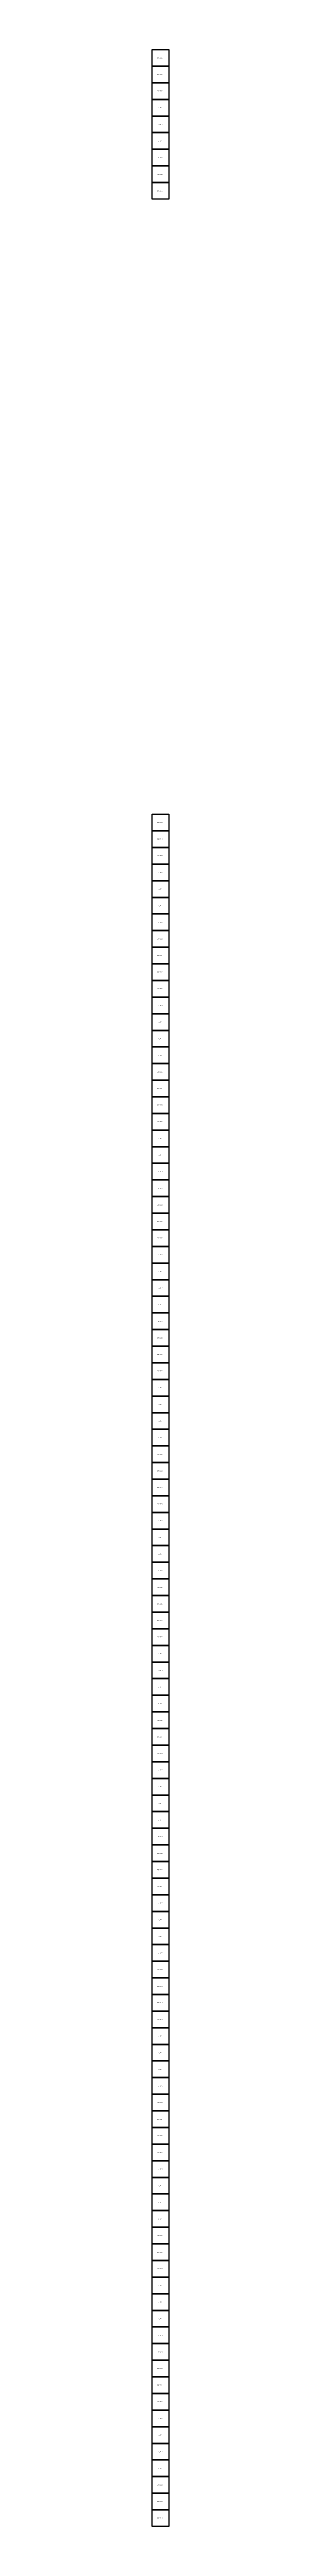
# Model space of a CAD drawing. Extents: x 546000 to 599000, y 7210000 to 7363000.
# Drawn here: x 555000 to 556000, y 7213000 to 7362000 of the extents above; entities that cross this region are included whole.
import ezdxf

# ---------------------------------------------------------------- set-up
doc = ezdxf.new("R2010")
doc.units = 0
doc.layers.add('FEATUREATTRIBS', color=7, linetype='Continuous')

msp = doc.modelspace()

# ---------------------------------------------------------------- linework, layer by layer
at = {"layer": 'FEATUREATTRIBS'}
for points in [[(555000, 7361000), (555000, 7362000), (556000, 7362000), (556000, 7361000)], [(555000, 7360000), (555000, 7361000), (556000, 7361000), (556000, 7360000)], [(555000, 7359000), (555000, 7360000), (556000, 7360000), (556000, 7359000)], [(555000, 7358000), (555000, 7359000), (556000, 7359000), (556000, 7358000)], [(555000, 7357000), (555000, 7358000), (556000, 7358000), (556000, 7357000)], [(555000, 7356000), (555000, 7357000), (556000, 7357000), (556000, 7356000)], [(555000, 7355000), (555000, 7356000), (556000, 7356000), (556000, 7355000)], [(555000, 7354000), (555000, 7355000), (556000, 7355000), (556000, 7354000)], [(555000, 7353000), (555000, 7354000), (556000, 7354000), (556000, 7353000)], [(555000, 7315000), (555000, 7316000), (556000, 7316000), (556000, 7315000)], [(555000, 7314000), (555000, 7315000), (556000, 7315000), (556000, 7314000)], [(555000, 7313000), (555000, 7314000), (556000, 7314000), (556000, 7313000)], [(555000, 7312000), (555000, 7313000), (556000, 7313000), (556000, 7312000)], [(555000, 7311000), (555000, 7312000), (556000, 7312000), (556000, 7311000)], [(555000, 7310000), (555000, 7311000), (556000, 7311000), (556000, 7310000)], [(555000, 7309000), (555000, 7310000), (556000, 7310000), (556000, 7309000)], [(555000, 7308000), (555000, 7309000), (556000, 7309000), (556000, 7308000)], [(555000, 7307000), (555000, 7308000), (556000, 7308000), (556000, 7307000)], [(555000, 7306000), (555000, 7307000), (556000, 7307000), (556000, 7306000)], [(555000, 7305000), (555000, 7306000), (556000, 7306000), (556000, 7305000)], [(555000, 7304000), (555000, 7305000), (556000, 7305000), (556000, 7304000)], [(555000, 7303000), (555000, 7304000), (556000, 7304000), (556000, 7303000)], [(555000, 7302000), (555000, 7303000), (556000, 7303000), (556000, 7302000)], [(555000, 7301000), (555000, 7302000), (556000, 7302000), (556000, 7301000)], [(555000, 7300000), (555000, 7301000), (556000, 7301000), (556000, 7300000)], [(555000, 7299000), (555000, 7300000), (556000, 7300000), (556000, 7299000)], [(555000, 7298000), (555000, 7299000), (556000, 7299000), (556000, 7298000)], [(555000, 7297000), (555000, 7298000), (556000, 7298000), (556000, 7297000)], [(555000, 7296000), (555000, 7297000), (556000, 7297000), (556000, 7296000)], [(555000, 7295000), (555000, 7296000), (556000, 7296000), (556000, 7295000)], [(555000, 7294000), (555000, 7295000), (556000, 7295000), (556000, 7294000)], [(555000, 7293000), (555000, 7294000), (556000, 7294000), (556000, 7293000)], [(555000, 7292000), (555000, 7293000), (556000, 7293000), (556000, 7292000)], [(555000, 7291000), (555000, 7292000), (556000, 7292000), (556000, 7291000)], [(555000, 7290000), (555000, 7291000), (556000, 7291000), (556000, 7290000)], [(555000, 7289000), (555000, 7290000), (556000, 7290000), (556000, 7289000)], [(555000, 7288000), (555000, 7289000), (556000, 7289000), (556000, 7288000)], [(555000, 7287000), (555000, 7288000), (556000, 7288000), (556000, 7287000)], [(555000, 7286000), (555000, 7287000), (556000, 7287000), (556000, 7286000)], [(555000, 7285000), (555000, 7286000), (556000, 7286000), (556000, 7285000)], [(555000, 7284000), (555000, 7285000), (556000, 7285000), (556000, 7284000)], [(555000, 7283000), (555000, 7284000), (556000, 7284000), (556000, 7283000)], [(555000, 7282000), (555000, 7283000), (556000, 7283000), (556000, 7282000)], [(555000, 7281000), (555000, 7282000), (556000, 7282000), (556000, 7281000)], [(555000, 7280000), (555000, 7281000), (556000, 7281000), (556000, 7280000)], [(555000, 7279000), (555000, 7280000), (556000, 7280000), (556000, 7279000)], [(555000, 7278000), (555000, 7279000), (556000, 7279000), (556000, 7278000)], [(555000, 7277000), (555000, 7278000), (556000, 7278000), (556000, 7277000)], [(555000, 7276000), (555000, 7277000), (556000, 7277000), (556000, 7276000)], [(555000, 7275000), (555000, 7276000), (556000, 7276000), (556000, 7275000)], [(555000, 7274000), (555000, 7275000), (556000, 7275000), (556000, 7274000)], [(555000, 7273000), (555000, 7274000), (556000, 7274000), (556000, 7273000)], [(555000, 7272000), (555000, 7273000), (556000, 7273000), (556000, 7272000)], [(555000, 7271000), (555000, 7272000), (556000, 7272000), (556000, 7271000)], [(555000, 7270000), (555000, 7271000), (556000, 7271000), (556000, 7270000)], [(555000, 7269000), (555000, 7270000), (556000, 7270000), (556000, 7269000)], [(555000, 7268000), (555000, 7269000), (556000, 7269000), (556000, 7268000)], [(555000, 7267000), (555000, 7268000), (556000, 7268000), (556000, 7267000)], [(555000, 7266000), (555000, 7267000), (556000, 7267000), (556000, 7266000)], [(555000, 7265000), (555000, 7266000), (556000, 7266000), (556000, 7265000)], [(555000, 7264000), (555000, 7265000), (556000, 7265000), (556000, 7264000)], [(555000, 7263000), (555000, 7264000), (556000, 7264000), (556000, 7263000)], [(555000, 7262000), (555000, 7263000), (556000, 7263000), (556000, 7262000)], [(555000, 7261000), (555000, 7262000), (556000, 7262000), (556000, 7261000)], [(555000, 7260000), (555000, 7261000), (556000, 7261000), (556000, 7260000)], [(555000, 7259000), (555000, 7260000), (556000, 7260000), (556000, 7259000)], [(555000, 7258000), (555000, 7259000), (556000, 7259000), (556000, 7258000)], [(555000, 7257000), (555000, 7258000), (556000, 7258000), (556000, 7257000)], [(555000, 7256000), (555000, 7257000), (556000, 7257000), (556000, 7256000)], [(555000, 7255000), (555000, 7256000), (556000, 7256000), (556000, 7255000)], [(555000, 7254000), (555000, 7255000), (556000, 7255000), (556000, 7254000)], [(555000, 7253000), (555000, 7254000), (556000, 7254000), (556000, 7253000)], [(555000, 7252000), (555000, 7253000), (556000, 7253000), (556000, 7252000)], [(555000, 7251000), (555000, 7252000), (556000, 7252000), (556000, 7251000)], [(555000, 7250000), (555000, 7251000), (556000, 7251000), (556000, 7250000)], [(555000, 7249000), (555000, 7250000), (556000, 7250000), (556000, 7249000)], [(555000, 7248000), (555000, 7249000), (556000, 7249000), (556000, 7248000)], [(555000, 7247000), (555000, 7248000), (556000, 7248000), (556000, 7247000)], [(555000, 7246000), (555000, 7247000), (556000, 7247000), (556000, 7246000)], [(555000, 7245000), (555000, 7246000), (556000, 7246000), (556000, 7245000)], [(555000, 7244000), (555000, 7245000), (556000, 7245000), (556000, 7244000)], [(555000, 7243000), (555000, 7244000), (556000, 7244000), (556000, 7243000)], [(555000, 7242000), (555000, 7243000), (556000, 7243000), (556000, 7242000)], [(555000, 7241000), (555000, 7242000), (556000, 7242000), (556000, 7241000)], [(555000, 7240000), (555000, 7241000), (556000, 7241000), (556000, 7240000)], [(555000, 7239000), (555000, 7240000), (556000, 7240000), (556000, 7239000)], [(555000, 7238000), (555000, 7239000), (556000, 7239000), (556000, 7238000)], [(555000, 7237000), (555000, 7238000), (556000, 7238000), (556000, 7237000)], [(555000, 7236000), (555000, 7237000), (556000, 7237000), (556000, 7236000)], [(555000, 7235000), (555000, 7236000), (556000, 7236000), (556000, 7235000)], [(555000, 7234000), (555000, 7235000), (556000, 7235000), (556000, 7234000)], [(555000, 7233000), (555000, 7234000), (556000, 7234000), (556000, 7233000)], [(555000, 7232000), (555000, 7233000), (556000, 7233000), (556000, 7232000)], [(555000, 7231000), (555000, 7232000), (556000, 7232000), (556000, 7231000)], [(555000, 7230000), (555000, 7231000), (556000, 7231000), (556000, 7230000)], [(555000, 7229000), (555000, 7230000), (556000, 7230000), (556000, 7229000)], [(555000, 7228000), (555000, 7229000), (556000, 7229000), (556000, 7228000)], [(555000, 7227000), (555000, 7228000), (556000, 7228000), (556000, 7227000)], [(555000, 7226000), (555000, 7227000), (556000, 7227000), (556000, 7226000)], [(555000, 7225000), (555000, 7226000), (556000, 7226000), (556000, 7225000)], [(555000, 7224000), (555000, 7225000), (556000, 7225000), (556000, 7224000)], [(555000, 7223000), (555000, 7224000), (556000, 7224000), (556000, 7223000)], [(555000, 7222000), (555000, 7223000), (556000, 7223000), (556000, 7222000)], [(555000, 7221000), (555000, 7222000), (556000, 7222000), (556000, 7221000)], [(555000, 7220000), (555000, 7221000), (556000, 7221000), (556000, 7220000)], [(555000, 7219000), (555000, 7220000), (556000, 7220000), (556000, 7219000)], [(555000, 7218000), (555000, 7219000), (556000, 7219000), (556000, 7218000)], [(555000, 7217000), (555000, 7218000), (556000, 7218000), (556000, 7217000)], [(555000, 7216000), (555000, 7217000), (556000, 7217000), (556000, 7216000)], [(555000, 7215000), (555000, 7216000), (556000, 7216000), (556000, 7215000)], [(555000, 7214000), (555000, 7215000), (556000, 7215000), (556000, 7214000)], [(555000, 7213000), (555000, 7214000), (556000, 7214000), (556000, 7213000)]]:
    msp.add_lwpolyline(points, close=True, dxfattribs=at)

# ---------------------------------------------------------------- texts
for s, p in [('E555_N7361', (555308, 7361480)), ('E555_N7360', (555308, 7360480)), ('E555_N7359', (555308, 7359480)), ('E555_N7358', (555308, 7358480)), ('E555_N7357', (555308, 7357480)), ('E555_N7356', (555308, 7356480)), ('E555_N7355', (555308, 7355480)), ('E555_N7354', (555308, 7354480)), ('E555_N7353', (555308, 7353480)), ('E555_N7315', (555308, 7315480)), ('E555_N7314', (555308, 7314480)), ('E555_N7313', (555308, 7313480)), ('E555_N7312', (555308, 7312480)), ('E555_N7311', (555308, 7311480)), ('E555_N7310', (555308, 7310480)), ('E555_N7309', (555308, 7309480)), ('E555_N7308', (555308, 7308480)), ('E555_N7307', (555308, 7307480)), ('E555_N7306', (555308, 7306480)), ('E555_N7305', (555308, 7305480)), ('E555_N7304', (555308, 7304480)), ('E555_N7303', (555308, 7303480)), ('E555_N7302', (555308, 7302480)), ('E555_N7301', (555308, 7301480)), ('E555_N7300', (555308, 7300480)), ('E555_N7299', (555308, 7299480)), ('E555_N7298', (555308, 7298480)), ('E555_N7297', (555308, 7297480)), ('E555_N7296', (555308, 7296480)), ('E555_N7295', (555308, 7295480)), ('E555_N7294', (555308, 7294480)), ('E555_N7293', (555308, 7293480)), ('E555_N7292', (555308, 7292480)), ('E555_N7291', (555308, 7291480)), ('E555_N7290', (555308, 7290480)), ('E555_N7289', (555308, 7289480)), ('E555_N7288', (555308, 7288480)), ('E555_N7287', (555308, 7287480)), ('E555_N7286', (555308, 7286480)), ('E555_N7285', (555308, 7285480)), ('E555_N7284', (555308, 7284480)), ('E555_N7283', (555308, 7283480)), ('E555_N7282', (555308, 7282480)), ('E555_N7281', (555308, 7281480)), ('E555_N7280', (555308, 7280480)), ('E555_N7279', (555308, 7279480)), ('E555_N7278', (555308, 7278480)), ('E555_N7277', (555308, 7277480)), ('E555_N7276', (555308, 7276480)), ('E555_N7275', (555308, 7275480)), ('E555_N7274', (555308, 7274480)), ('E555_N7273', (555308, 7273480)), ('E555_N7272', (555308, 7272480)), ('E555_N7271', (555308, 7271480)), ('E555_N7270', (555308, 7270480)), ('E555_N7269', (555308, 7269480)), ('E555_N7268', (555308, 7268480)), ('E555_N7267', (555308, 7267480)), ('E555_N7266', (555308, 7266480)), ('E555_N7265', (555308, 7265480)), ('E555_N7264', (555308, 7264480)), ('E555_N7263', (555308, 7263480)), ('E555_N7262', (555308, 7262480)), ('E555_N7261', (555308, 7261480)), ('E555_N7260', (555308, 7260480)), ('E555_N7259', (555308, 7259480)), ('E555_N7258', (555308, 7258480)), ('E555_N7257', (555308, 7257480)), ('E555_N7256', (555308, 7256480)), ('E555_N7255', (555308, 7255480)), ('E555_N7254', (555308, 7254480)), ('E555_N7253', (555308, 7253480)), ('E555_N7252', (555308, 7252480)), ('E555_N7251', (555308, 7251480)), ('E555_N7250', (555308, 7250480)), ('E555_N7249', (555308, 7249480)), ('E555_N7248', (555308, 7248480)), ('E555_N7247', (555308, 7247480)), ('E555_N7246', (555308, 7246480)), ('E555_N7245', (555308, 7245480)), ('E555_N7244', (555308, 7244480)), ('E555_N7243', (555308, 7243480)), ('E555_N7242', (555308, 7242480)), ('E555_N7241', (555308, 7241480)), ('E555_N7240', (555308, 7240480)), ('E555_N7239', (555308, 7239480)), ('E555_N7238', (555308, 7238480)), ('E555_N7237', (555308, 7237480)), ('E555_N7236', (555308, 7236480)), ('E555_N7235', (555308, 7235480)), ('E555_N7234', (555308, 7234480)), ('E555_N7233', (555308, 7233480)), ('E555_N7232', (555308, 7232480)), ('E555_N7231', (555308, 7231480)), ('E555_N7230', (555308, 7230480)), ('E555_N7229', (555308, 7229480)), ('E555_N7228', (555308, 7228480)), ('E555_N7227', (555308, 7227480)), ('E555_N7226', (555308, 7226480)), ('E555_N7225', (555308, 7225480)), ('E555_N7224', (555308, 7224480)), ('E555_N7223', (555308, 7223480)), ('E555_N7222', (555308, 7222480)), ('E555_N7221', (555308, 7221480)), ('E555_N7220', (555308, 7220480)), ('E555_N7219', (555308, 7219480)), ('E555_N7218', (555308, 7218480)), ('E555_N7217', (555308, 7217480)), ('E555_N7216', (555308, 7216480)), ('E555_N7215', (555308, 7215480)), ('E555_N7214', (555308, 7214480)), ('E555_N7213', (555308, 7213480))]:
    msp.add_text(s, height=40, dxfattribs=at).set_placement(p)

doc.saveas('drawing.dxf')
